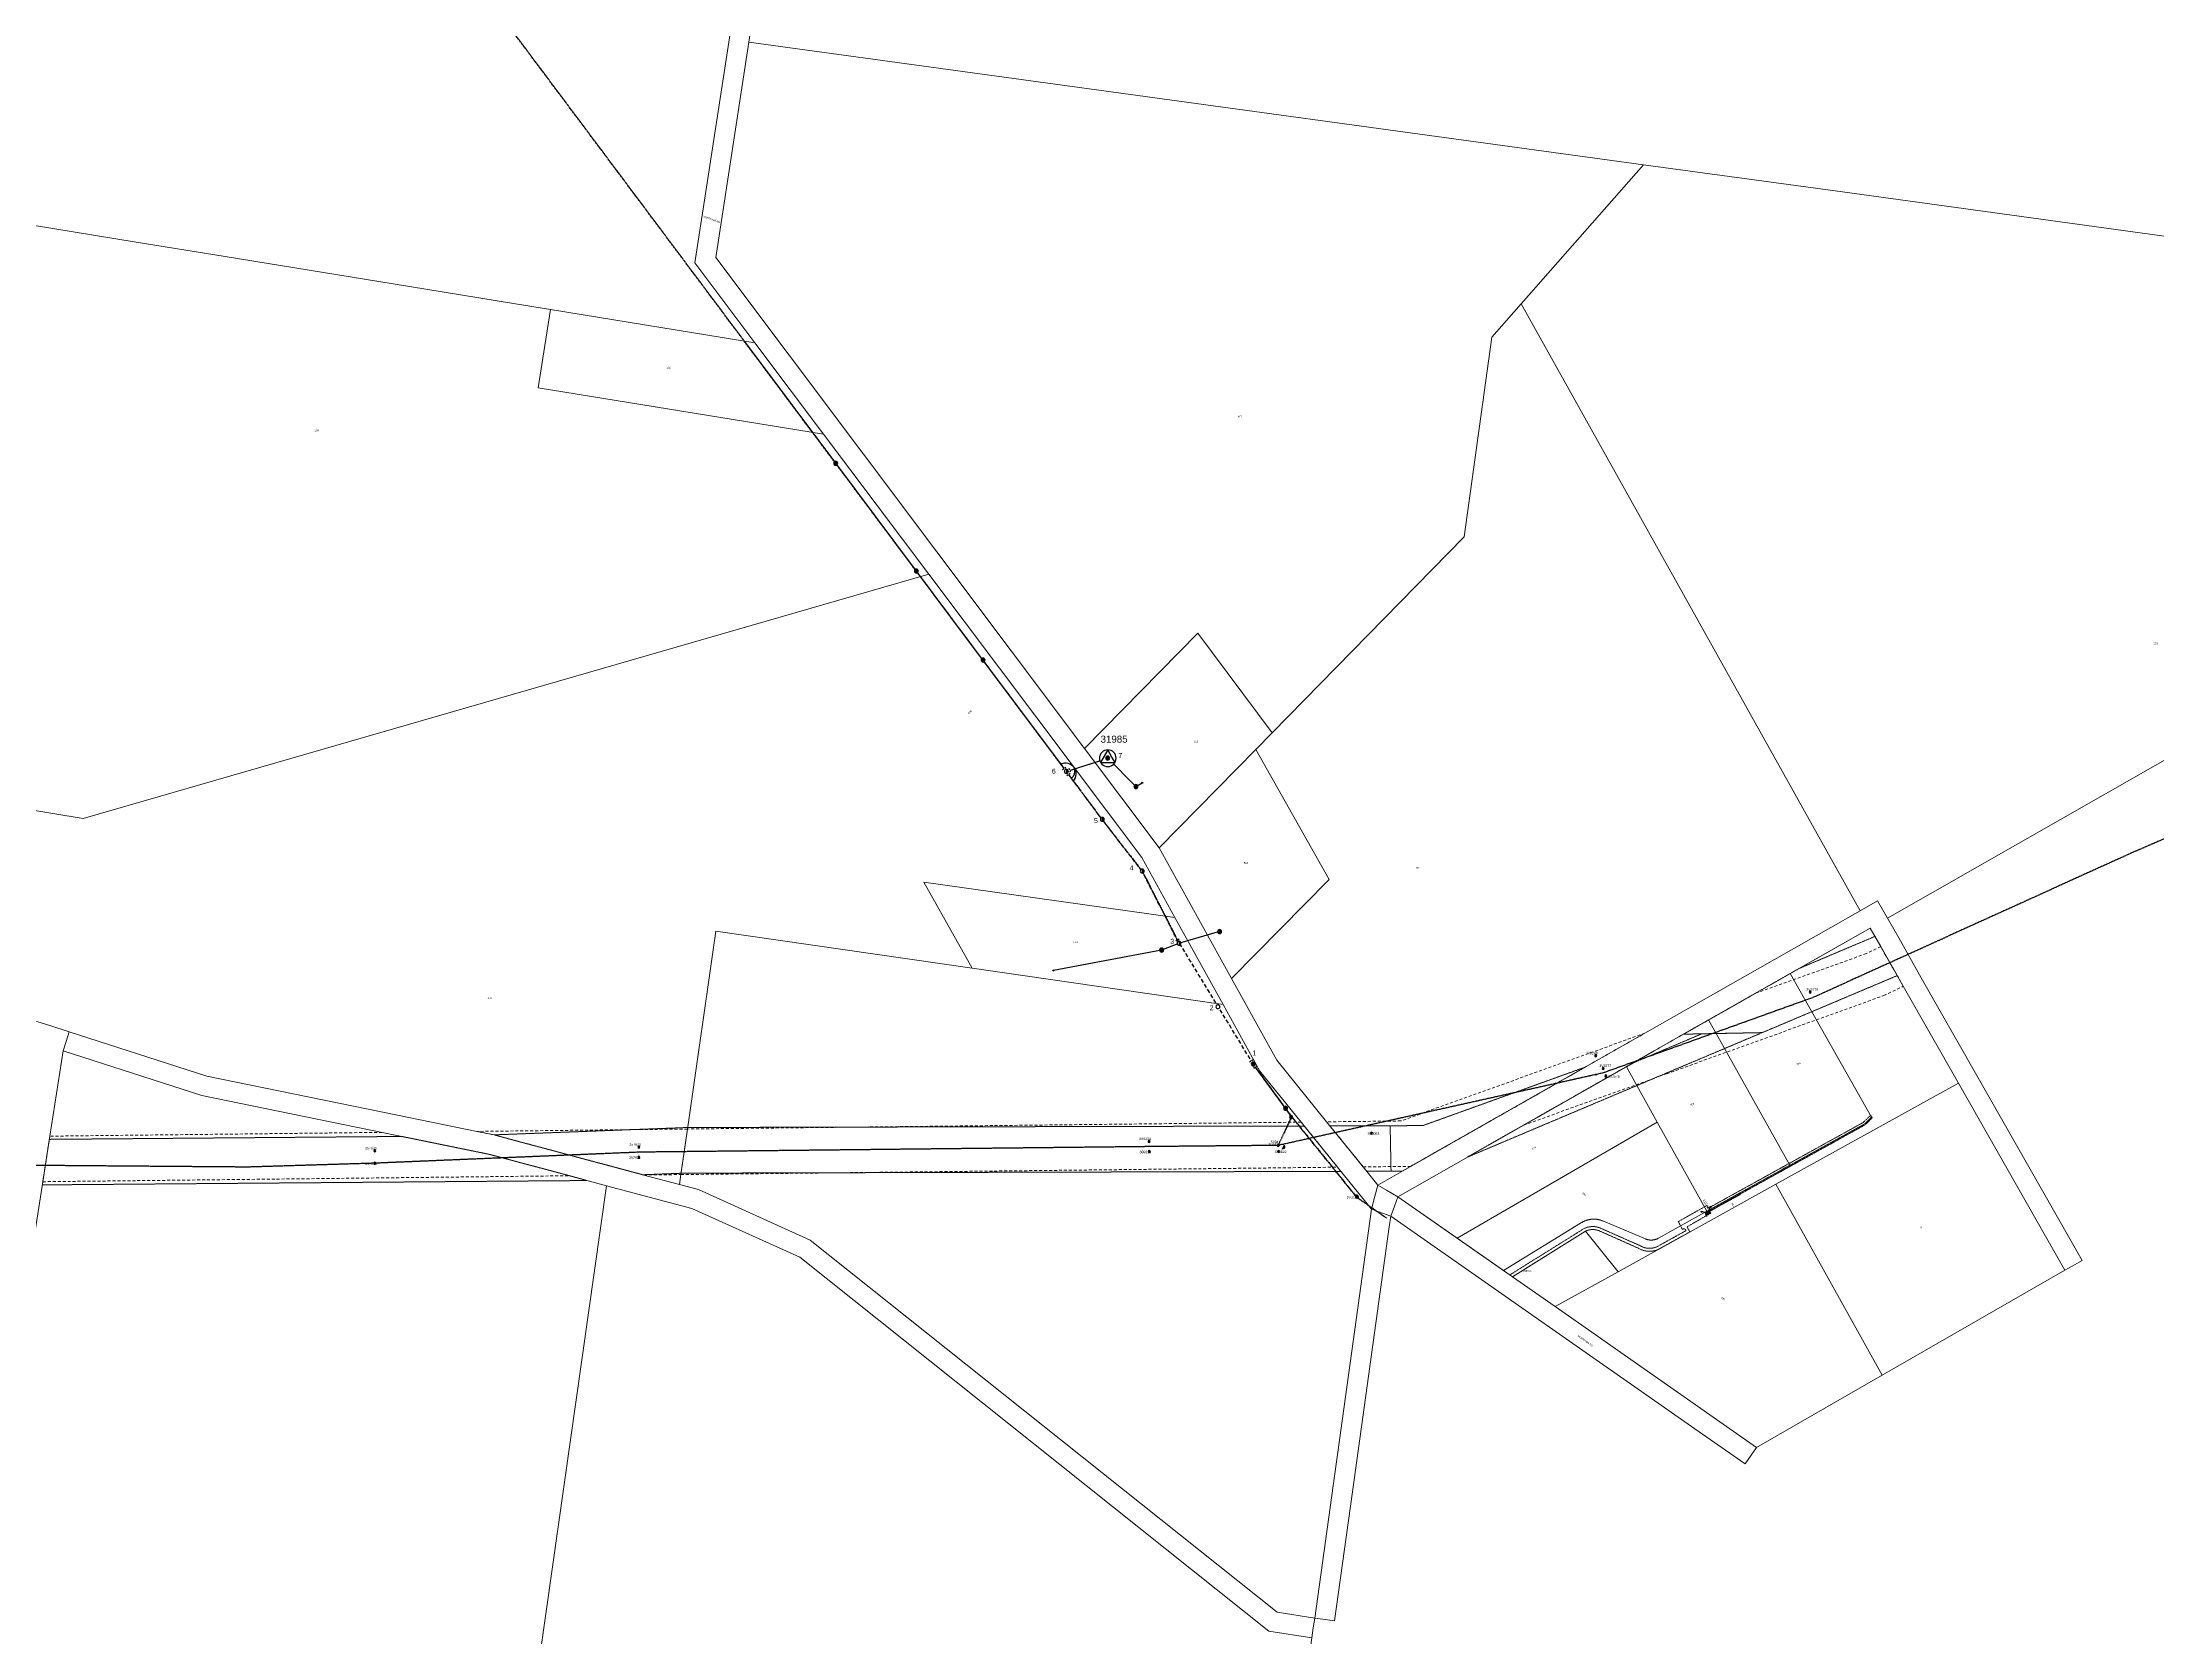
# Model space of a CAD drawing. Header units: metres. Extents: x 235893 to 241880, y 6157186 to 6160066.
# Drawn here: x 237545 to 239671, y 6157524 to 6159128 of the extents above; entities that cross this region are included whole.
import ezdxf
from ezdxf.enums import TextEntityAlignment as Align

# ---------------------------------------------------------------- set-up
doc = ezdxf.new("R2010")
doc.units = ezdxf.units.M
for name, pattern in [('Cable Exist OH', [1, 1, 0]), ('Cable Exist UG', [8.2, 4, -1.2, 1.8, -1.2]), ('Cable New OH', [6, 4, -2]), ('Dash', [5, 3, -2]), ('HIDDEN', [0.375, 0.25, -0.125]), ('HIDDEN2', [0.1875, 0.125, -0.0625])]:
    doc.linetypes.add(name, pattern=pattern)
doc.layers.get('0').update_dxf_attribs({"color": 6})
for name, color, linetype in [('_User_HV_Exist', 7, 'Continuous'), ('_User_NEW', 2, 'Continuous'), ('Equip_HV_EXT', 7, 'Continuous'), ('Equip_LV_NEW', 2, 'Continuous'), ('Equip_SP_HV_EXT', 7, 'Continuous'), ('Mains_HV_EXT', 7, 'Continuous'), ('Mains_HV_NEW', 2, 'Continuous'), ('Mains_HV_New_A33', 2, 'Continuous'), ('Mains_HV_New_A41', 2, 'Continuous'), ('Mains_HV_NEW_Hardwired', 2, 'Continuous'), ('Mains_LV_EXT', 7, 'Continuous'), ('Mains_LV_MOD', 3, 'Continuous'), ('Mains_LV_NEW', 2, 'Continuous'), ('Mains_LV_NEW_Hardwired', 2, 'Continuous'), ('OH_Details_SP_MISC', 7, 'Continuous'), ('Services_SP_EXT', 7, 'Continuous'), ('Sub_SP_TR_HV_LV_EXT', 7, 'Continuous'), ('SupportsOH_SP_TR_HV_LV_SL_EXT', 7, 'Continuous'), ('SupportsOH_SP_TR_HV_LV_SL_NEW', 2, 'Continuous'), ('SupportsUG_SP_LV_EXT', 7, 'Continuous')]:
    doc.layers.add(name, color=color, linetype=linetype)
for name, color, linetype, lineweight in [('Cadastre Easements_SP_EXT', 9, 'Continuous', 5), ('Cadastre Land Parcels_SP_EXT', 9, 'Continuous', 5), ('Cadastre Other Property_SP_EXT', 9, 'HIDDEN', 5), ('Cadastre Roads_SP_EXT', 9, 'Continuous', 5)]:
    doc.layers.add(name, color=color, linetype=linetype, lineweight=lineweight)
doc.styles.add('iecARIAL', font='arial.ttf', dxfattribs={"height": 2})
doc.styles.add('POLE_LABEL', font='arial.ttf')
doc.styles.get("Standard").update_dxf_attribs({"font": 'arial.ttf'})
doc.linetypes.add('Cable 1A', pattern='A,7,-3,["/",Standard,S=1.5,R=0,X=-1.8,Y=-0.7],-0.001', length=10.001)
doc.linetypes.add('Cable E UG', pattern='A,6,-0.5,["E",Standard,S=1.7,R=0,X=0.5,Y=-1],-2.9', length=9.4)

# ---------------------------------------------------------------- blocks, each defined once
blk = doc.blocks.new('SUB_POLE_EXT')
blk.add_wipeout([(0, 4.2), (0.4, 4.2), (0.8, 4.1), (1.2, 4), (1.6, 3.9), (2, 3.7), (2.3, 3.5), (2.7, 3.3), (3, 3), (3.3, 2.7), (3.5, 2.3), (3.8, 1.9), (3.9, 1.6), (4, 1.2), (4.2, 0.6), (4.2, 0), (4.2, -0.6), (4.1, -1.1), (3.9, -1.6), (3.6, -2.2), (3.2, -2.7), (3, -3), (2.7, -3.3), (2.4, -3.5), (2, -3.7), (1.6, -3.9), (1.3, -4), (0.8, -4.1), (0.4, -4.2), (0, -4.2), (-0.4, -4.2), (-0.8, -4.1), (-1.2, -4), (-1.6, -3.9), (-2, -3.7), (-2.4, -3.5), (-2.7, -3.3), (-3, -3), (-3.2, -2.7), (-3.5, -2.3), (-3.7, -2), (-3.9, -1.6), (-4, -1.2), (-4.2, -0.8), (-4.2, -0.1), (-4.2, 0.4), (-4.1, 0.8), (-4, 1.3), (-3.9, 1.6), (-3.7, 2), (-3.5, 2.4), (-3.3, 2.7), (-3, 3), (-2.7, 3.3), (-2.3, 3.5), (-2, 3.7), (-1.6, 3.9), (-1.2, 4), (-0.8, 4.2), (-0.4, 4.2)])
blk.add_line((2.2, 0.5), (2.2, 0.5, 0))
blk.add_lwpolyline([(-4.2, 0, 1), (4.2, 0, 1)], format="xyb", close=True)
blk.add_lwpolyline([(2.1, 0.5), (0, 4.2), (-3.7, -2.1), (3.7, -2.1)], close=True)
for tag, height, flags, p in [('STREET_CODE', 0.2, 9, (1.5, 0)), ('ASSET_NUM', 3.5, 8, (2, 2)), ('CONSTRUCTED_VOLTAGE', 0.2, 9, (1.5, -0.2)), ('NO_PHASES', 0.2, 9, (1.5, -0.4)), ('OPERATING_VOLTAGE', 0.2, 9, (1.5, -0.6)), ('OPERATED_BY', 0.2, 9, (1.5, -0.8)), ('MAINTAINED_BY', 0.2, 9, (1.5, -1)), ('ORIENTATION', 0.2, 9, (1.5, -1.2)), ('OWNED_BY', 0.2, 9, (1.5, -1.4)), ('SECONDARY_VOLTAGE', 0.2, 9, (1.5, -1.6)), ('STATE', 0.2, 9, (1.5, -1.8)), ('SUBSTATION_TYPE', 0.2, 9, (1.5, -2)), ('USAGE', 0.2, 9, (1.5, -2.2)), ('LEGEND', 0.2, 9, (1.5, -2.4)), ('LOCATION', 0.2, 9, (1.5, -2.6)), ('STREETNAME', 0.2, 9, (1.5, -2.8)), ('SUBURB', 0.2, 9, (1.5, -3)), ('NOTES', 0.2, 9, (1.5, -3.2)), ('Z', 0.2, 1, (1.5, -3.4))]:
    blk.add_attdef(tag, text='', height=height, dxfattribs=dict(flags=flags)).set_placement(p, align=Align.MIDDLE_LEFT)
blk = doc.blocks.new('PILLAR_EXT')
blk.add_hatch(color=256).paths.add_polyline_path([(-2.475, 0.99), (-2.475, -0.99), (2.475, -0.99), (2.475, 0.99)])
blk.add_lwpolyline([(-2.475, -0.99), (2.475, -0.99), (2.475, 0.99), (-2.475, 0.99)], close=True)
for tag, p, flags in [('OWNED_BY', (0, -0.2), 9), ('STATE', (0, -0.4), 9), ('SUPPORT_TYPE', (0, -0.6), 9), ('STREETNAME', (0, -1.8), 9), ('SUBURB', (0, -2), 1), ('USAGE', (0, -0.8), 9), ('LEGEND', (0, -1), 9), ('LOCATION', (0, -1.2), 9), ('NOTES', (0, -1.4), 9), ('PARENT', (0, -1.6), 9)]:
    blk.add_attdef(tag, p, '', height=0.2, dxfattribs=dict(flags=flags))
at = {"style": 'iecARIAL', "flags": 8}
blk.add_attdef('ASSET_NUM', (1.5, 3.5), '', height=2.5, dxfattribs=at)
blk = doc.blocks.new('CCP_EXT')
blk.add_wipeout([(0, 0.6), (0.6, 0), (0, -0.6), (-0.6, 0)])
blk.add_lwpolyline([(-0.6, 0), (0, 0.6), (0.6, 0), (0, -0.6), (-0.6, 0)])
at = {"flags": 1}
blk.add_attdef('Z', (0, 0), '', height=0.2, dxfattribs=at)
at = {"flags": 9}
for tag, p in [('CCP_TYPE', (0, 0)), ('CONSTRUCTED_VOLTAGE', (0, -0.2)), ('NO_PHASES', (0, -0.4)), ('OPERATING_VOLTAGE', (0, -0.6)), ('ORIENTATION', (0, -0.8)), ('OWNED_BY', (0, -1)), ('USAGE', (0, -1.2)), ('LEGEND', (0, -1.4)), ('LIFE_SUPPORT', (0, -1.6)), ('STATE', (0, -1.8)), ('NOTES', (0, -2))]:
    blk.add_attdef(tag, text='', height=0.2, dxfattribs=at).set_placement(p, align=Align.MIDDLE_LEFT)
blk = doc.blocks.new('POLE_EXT')
blk.add_hatch(color=256).paths.add_polyline_path([(-1, 0, 1), (1, 0, 1)])
blk.add_lwpolyline([(-1, 0, 1), (1, 0, 1)], format="xyb", close=True)
for tag, height, flags, p in [('pNumber', 2.5, 8, (-17.8, 2.1)), ('OWNED_BY', 0.2, 9, (1.4, -0.4)), ('PARENT', 0.2, 9, (1.4, -0.6)), ('SPECIAL_USE', 0.2, 9, (1.4, -0.8)), ('STATE', 0.2, 9, (1.4, -1)), ('USAGE', 0.2, 9, (1.4, -1.2)), ('cLV', 0.2, 9, (1.4, -1.4)), ('hDepth', 0.2, 9, (1.4, -1.6)), ('hDia', 0.2, 9, (1.4, -1.8)), ('cHV', 0.2, 9, (1.4, -2)), ('LBRACKET', 0.2, 9, (1.4, -2.2)), ('LExisting', 0.2, 9, (1.4, -2.4)), ('LANTNUMBER', 0.2, 9, (1.4, -2.6)), ('LOther', 0.2, 9, (1.4, -2.8)), ('LRemove', 0.2, 9, (1.4, -3)), ('LEGEND', 0.2, 9, (1.4, -3.2)), ('cLinedev', 0.2, 9, (1.4, -3.4)), ('LOCATION', 0.2, 9, (1.4, -3.6)), ('pExisting', 0.2, 9, (1.4, -3.8)), ('PFNUMBER', 0.2, 9, (1.4, -4)), ('NEWPFNUMBER', 0.2, 9, (1.4, -4.2)), ('pFooting', 0.2, 9, (1.4, -4.4)), ('pNew', 0.2, 9, (1.4, -4.6)), ('pRelocate', 0.2, 9, (1.4, -5)), ('pRemove', 0.2, 9, (1.4, -5.2)), ('pReplace', 0.2, 9, (1.4, -5.4)), ('pStay', 0.2, 9, (1.4, -5.6)), ('pType', 0.2, 9, (1.4, -5.8)), ('cspan', 0.2, 9, (1.4, -6)), ('STREETNAME', 0.2, 9, (1.4, -6.2)), ('SUBURB', 0.2, 9, (1.4, -6.4)), ('NOTES', 0.2, 9, (1.4, -6.6)), ('MAINTAINED_BY', 0.2, 9, (1.4, -6.8)), ('OPERATED_BY', 0.2, 9, (1.4, -7))]:
    blk.add_attdef(tag, text='', height=height, dxfattribs=dict(flags=flags)).set_placement(p, align=Align.MIDDLE_LEFT)
at = {"style": 'POLE_LABEL'}
for tag, height, flags, p in [('STRUCTURE_PLANT_NUMBER', 0.2, 9, (1.4, 0)), ('ASSET_NUM', 2.5, 8, (2, 2)), ('STREET_CODE', 0.2, 9, (1.4, -0.2))]:
    blk.add_attdef(tag, text='', height=height, dxfattribs=dict(at, flags=flags)).set_placement(p, align=Align.MIDDLE_LEFT)
at = {"flags": 1}
blk.add_attdef('Z', (1.4, -7.3), '', height=0.2, dxfattribs=at)
blk = doc.blocks.new('HV_USL_CLOSED_EXT')
blk.add_line((2.4, 5.5), (-2.4, 5.5))
blk.add_lwpolyline([(1.4, 5.5, 0.414214), (0, 6.9, 0.414214), (-1.4, 5.5)], format="xyb")
for tag, height, flags, p in [('STREET_CODE', 0.2, 9, (1.5, 0)), ('ASSET_NUM', 2.5, 8, (2, 2)), ('ACTUAL_STATUS', 0.2, 9, (1.5, -0.2)), ('CONSTRUCTED_VOLTAGE', 0.2, 9, (1.5, -0.4)), ('NO_PHASES', 0.2, 9, (1.5, -0.6)), ('OPERATING_VOLTAGE', 0.2, 9, (1.5, -0.8)), ('ORIENTATION', 0.2, 9, (1.5, -1)), ('OWNED_BY', 0.2, 9, (1.5, -1.2)), ('OPERATED_BY', 0.2, 9, (1.5, -1.4)), ('MAINTAINED_BY', 0.2, 9, (1.5, -1.6)), ('STATE', 0.2, 9, (1.5, -1.8)), ('SWITCH_TYPE', 0.2, 9, (1.5, -2)), ('USAGE', 0.2, 9, (1.5, -2.2)), ('LEGEND', 0.2, 9, (1.5, -2.4)), ('LOCATION', 0.2, 9, (1.5, -2.6)), ('STREETNAME', 0.2, 9, (1.5, -2.8)), ('SUBURB', 0.2, 9, (1.5, -3)), ('NOTES', 0.2, 9, (1.5, -3.2)), ('LABEL_ALIGNMENT', 0.2, 9, (1.5, -3.4)), ('Z', 0.2, 1, (1.5, -3.6))]:
    blk.add_attdef(tag, text='', height=height, dxfattribs=dict(flags=flags)).set_placement(p, align=Align.MIDDLE_LEFT)
blk = doc.blocks.new('End Shackle_EXT')
blk.add_wipeout([(0, 0.3), (1.8, 0.3), (1.8, -0.3), (0, -0.3)])
blk.add_line((1.8, -1), (1.8, 1))
at = {"flags": 1}
blk.add_attdef('Z', (0, 0), '', height=0.2, dxfattribs=at)
at = {"flags": 9}
for tag, p in [('CONNECTOR_TYPE', (0, 0)), ('CONSTRUCTED_VOLTAGE', (0, -0.2)), ('NO_PHASES', (0, -0.4)), ('OPERATING_VOLTAGE', (0, -0.6)), ('ORIENTATION', (0, -0.8)), ('OWNED_BY', (0, -1)), ('STATE', (0, -1.2)), ('USAGE', (0, -1.4)), ('NOTES', (0, -1.6))]:
    blk.add_attdef(tag, text='', height=0.2, dxfattribs=at).set_placement(p, align=Align.MIDDLE_LEFT)
blk = doc.blocks.new('CONNECTOR_NODE_EXT')
h = blk.add_hatch(color=256)
edge = h.paths.add_edge_path()
edge.add_arc((0, 0), 0.5, 0, 360)
blk.add_circle((0, 0), 0.5)
at = {"flags": 1}
blk.add_attdef('Z', (0, 0), '', height=0.2, dxfattribs=at)
at = {"flags": 9}
for tag, p in [('CONNECTOR_TYPE', (0, 0)), ('CONSTRUCTED_VOLTAGE', (0, -0.2)), ('NO_PHASES', (0, -0.4)), ('OPERATING_VOLTAGE', (0, -0.6)), ('ORIENTATION', (0, -0.8)), ('SUBTYPE', (0, -1)), ('USAGE', (0, -1.2)), ('NOTES', (0, -1.4))]:
    blk.add_attdef(tag, text='', height=0.2, dxfattribs=at).set_placement(p, align=Align.MIDDLE_LEFT)
blk = doc.blocks.new('POLE_REPLACE_NEW')
for tag, flags, p in [('OPERATED_BY', 9, (1.5, -6.6)), ('MAINTAINED_BY', 9, (1.5, -6.8)), ('Z', 1, (1.5, -7))]:
    blk.add_attdef(tag, text='', height=0.2, dxfattribs=dict(flags=flags)).set_placement(p, align=Align.MIDDLE_LEFT)
blk.add_wipeout([(0, 1), (-0.1, 1), (-0.2, 1), (-0.4, 0.9), (-0.5, 0.9), (-0.6, 0.8), (-0.7, 0.7), (-0.8, 0.6), (-0.8, 0.5), (-0.9, 0.4), (-1, 0.3), (-1, 0.2), (-1, 0.1), (-1, -0.1), (-1, -0.2), (-1, -0.3), (-0.9, -0.4), (-0.8, -0.5), (-0.8, -0.6), (-0.7, -0.7), (-0.6, -0.8), (-0.5, -0.9), (-0.4, -0.9), (-0.2, -1), (-0.1, -1), (0, -1), (0.1, -1), (0.2, -1), (0.4, -0.9), (0.5, -0.9), (0.6, -0.8), (0.7, -0.7), (0.8, -0.6), (0.8, -0.5), (0.9, -0.4), (1, -0.3), (1, -0.2), (1, -0.1), (1, 0.1), (1, 0.2), (1, 0.3), (0.9, 0.4), (0.8, 0.5), (0.8, 0.6), (0.7, 0.7), (0.6, 0.8), (0.5, 0.9), (0.4, 0.9), (0.2, 1), (0.1, 1)])
h = blk.add_hatch(color=256)
edge = h.paths.add_edge_path()
edge.add_arc((0, 0), 1, 270, 450)
edge.add_line((0, 1), (0, -1))
blk.add_lwpolyline([(0, 1), (0, -1)])
at = {"lineweight": -3}
blk.add_arc((0, 0), 1, 90, 270, dxfattribs=at)
blk.add_arc((0, 0), 1, 270, 90)
at = {"style": 'POLE_LABEL', "flags": 9}
blk.add_attdef('STRUCTURE_PLANT_NUMBER', text='', height=0.2, dxfattribs=at).set_placement((1.5, 0.2), align=Align.MIDDLE_LEFT)
for tag, height, flags, p in [('STREET_CODE', 0.2, 9, (1.5, 0)), ('ASSET_NUM', 2.5, 8, (2, 2)), ('OWNED_BY', 0.2, 9, (1.5, -0.2)), ('PARENT', 0.2, 9, (1.5, -0.4)), ('SPECIAL_USE', 0.2, 9, (1.5, -0.6)), ('STATE', 0.2, 9, (1.5, -0.8)), ('USAGE', 0.2, 9, (1.5, -1)), ('cLV', 0.2, 9, (1.5, -1.2)), ('hDepth', 0.2, 9, (1.5, -1.4)), ('hDia', 0.2, 9, (1.5, -1.6)), ('cHV', 0.2, 9, (1.5, -1.8)), ('LBRACKET', 0.2, 9, (1.5, -2)), ('LExisting', 0.2, 9, (1.5, -2.2)), ('LANTNUMBER', 0.2, 9, (1.5, -2.4)), ('LOther', 0.2, 9, (1.5, -2.6)), ('LRemove', 0.2, 9, (1.5, -2.8)), ('LEGEND', 0.2, 9, (1.5, -3)), ('cLinedev', 0.2, 9, (1.5, -3.2)), ('pExisting', 0.2, 9, (1.5, -3.4)), ('PFNUMBER', 0.2, 9, (1.5, -3.6)), ('NEWPFNUMBER', 0.2, 9, (1.5, -3.8)), ('pFooting', 0.2, 9, (1.5, -4)), ('pNew', 0.2, 9, (1.5, -4.2)), ('pNumber', 0.2, 9, (1.5, -4.4)), ('pRelocate', 0.2, 9, (1.5, -4.6)), ('pRemove', 0.2, 9, (1.5, -4.8)), ('pReplace', 0.2, 9, (1.5, -5)), ('pStay', 0.2, 9, (1.5, -5.2)), ('pType', 0.2, 9, (1.5, -5.4)), ('cspan', 0.2, 9, (1.5, -5.6)), ('SUBURB', 0.2, 9, (1.5, -5.8)), ('STREETNAME', 0.2, 9, (1.5, -6)), ('LOCATION', 0.2, 9, (1.5, -6.2)), ('NOTES', 0.2, 9, (1.5, -6.4))]:
    blk.add_attdef(tag, text='', height=height, dxfattribs=dict(flags=flags)).set_placement(p, align=Align.MIDDLE_LEFT)
blk = doc.blocks.new('POLE_NEW')
at = {"flags": 9}
for tag, p in [('NOTES', (1.1, -6.6)), ('OPERATED_BY', (1.1, -6.9)), ('MAINTAINED_BY', (1.1, -7.2))]:
    blk.add_attdef(tag, text='', height=0.2, dxfattribs=at).set_placement(p, align=Align.MIDDLE_LEFT)
at = {"flags": 1}
blk.add_attdef('Z', (1.1, -7.6), '', height=0.2, dxfattribs=at)
blk.add_wipeout([(0.1, 1), (-0.1, 1), (-0.2, 1), (-0.3, 1), (-0.4, 0.9), (-0.5, 0.8), (-0.6, 0.8), (-0.7, 0.7), (-0.8, 0.6), (-0.9, 0.5), (-0.9, 0.4), (-1, 0.3), (-1, 0.1), (-1, 0), (-1, -0.1), (-1, -0.2), (-0.9, -0.4), (-0.9, -0.5), (-0.8, -0.6), (-0.7, -0.7), (-0.6, -0.8), (-0.5, -0.8), (-0.4, -0.9), (-0.3, -0.9), (-0.2, -1), (-0.1, -1), (0.1, -1), (0.2, -1), (0.3, -1), (0.4, -0.9), (0.5, -0.8), (0.6, -0.8), (0.7, -0.7), (0.8, -0.6), (0.9, -0.5), (0.9, -0.4), (1, -0.3), (1, -0.1), (1, 0), (1, 0.1), (1, 0.2), (0.9, 0.4), (0.9, 0.5), (0.8, 0.6), (0.7, 0.7), (0.6, 0.8), (0.5, 0.8), (0.4, 0.9), (0.3, 0.9), (0.2, 1)])
at = {"lineweight": -3}
blk.add_lwpolyline([(-1, 0, 1), (1, 0, 1)], format="xyb", close=True, dxfattribs=at)
for tag, height, flags, p in [('pNumber', 2.5, 8, (-17.8, 2.1)), ('OWNED_BY', 0.2, 9, (1.1, -0.4)), ('PARENT', 0.2, 9, (1.1, -0.6)), ('SPECIAL_USE', 0.2, 9, (1.1, -0.8)), ('STATE', 0.2, 9, (1.1, -1)), ('USAGE', 0.2, 9, (1.1, -1.2)), ('cLV', 0.2, 9, (1.1, -1.4)), ('hDepth', 0.2, 9, (1.1, -1.6)), ('hDia', 0.2, 9, (1.1, -1.8)), ('cHV', 0.2, 9, (1.1, -2)), ('LBRACKET', 0.2, 9, (1.1, -2.2)), ('LExisting', 0.2, 9, (1.1, -2.4)), ('LANTNUMBER', 0.2, 9, (1.1, -2.6)), ('LOther', 0.2, 9, (1.1, -2.8)), ('LRemove', 0.2, 9, (1.1, -3)), ('LEGEND', 0.2, 9, (1.1, -3.2)), ('cLinedev', 0.2, 9, (1.1, -3.4)), ('pExisting', 0.2, 9, (1.1, -3.6)), ('PFNUMBER', 0.2, 9, (1.1, -3.8)), ('NEWPFNUMBER', 0.2, 9, (1.1, -4)), ('pFooting', 0.2, 9, (1.1, -4.2)), ('pNew', 0.2, 9, (1.1, -4.4)), ('pRelocate', 0.2, 9, (1.1, -4.8)), ('pRemove', 0.2, 9, (1.1, -5)), ('pReplace', 0.2, 9, (1.1, -5.2)), ('pStay', 0.2, 9, (1.1, -5.4)), ('pType', 0.2, 9, (1.1, -5.6)), ('cspan', 0.2, 9, (1.1, -5.8)), ('SUBURB', 0.2, 9, (1.1, -6)), ('STREETNAME', 0.2, 9, (1.1, -6.2)), ('LOCATION', 0.2, 9, (1.1, -6.4))]:
    blk.add_attdef(tag, text='', height=height, dxfattribs=dict(flags=flags)).set_placement(p, align=Align.MIDDLE_LEFT)
at = {"style": 'POLE_LABEL'}
for tag, height, flags, p in [('STRUCTURE_PLANT_NUMBER', 0.2, 9, (1.1, 0.1)), ('ASSET_NUM', 2.5, 8, (2, 2)), ('STREET_CODE', 0.2, 9, (1.1, -0.2))]:
    blk.add_attdef(tag, text='', height=height, dxfattribs=dict(at, flags=flags)).set_placement(p, align=Align.MIDDLE_LEFT)
blk = doc.blocks.new('End Shackle_NEW')
blk.add_line((1, 1.8), (-1, 1.8))
at = {"flags": 1}
blk.add_attdef('Z', (0, 0), '', height=0.2, dxfattribs=at)
at = {"flags": 9}
for tag, p in [('CONNECTOR_TYPE', (0, 0)), ('CONSTRUCTED_VOLTAGE', (0, -0.2)), ('NO_PHASES', (0, -0.4)), ('OPERATING_VOLTAGE', (0, -0.6)), ('ORIENTATION', (0, -0.8)), ('OWNED_BY', (0, -1)), ('STATE', (0, -1.2)), ('USAGE', (0, -1.4)), ('NOTES', (0, -1.6)), ('MAINTAINED_BY', (0, -1.8)), ('OPERATED_BY', (0, -2))]:
    blk.add_attdef(tag, text='', height=0.2, dxfattribs=at).set_placement(p, align=Align.MIDDLE_LEFT)
blk.add_wipeout([(-0.3, 0), (-0.3, 1.8), (0.3, 1.8), (0.3, 0)])
blk = doc.blocks.new('BOND POINT')
blk.add_hatch(color=256).paths.add_polyline_path([(-1, 0, 1), (1, 0, 1)])
blk.add_lwpolyline([(-1, 0, 1), (1, 0, 1)], format="xyb", close=True)

msp = doc.modelspace()

# ---------------------------------------------------------------- linework, layer by layer
at = {"layer": '_User_HV_Exist', "color": 7, "linetype": 'Cable Exist OH'}
msp.add_lwpolyline([(238800.5, 6158048.3), (238767.7, 6158093.4), (238761.9, 6158101.1)], dxfattribs=at)
at = {"layer": 'Cadastre Easements_SP_EXT', "linetype": 'Dash'}
for points in [[(239177.2, 6158091.3), (239395.5, 6158169.9), (239415.1, 6158179.3), (239392.4, 6158219.1), (239377.8, 6158212.1), (239266.2, 6158172), (239164.7, 6158114.3), (239033.7, 6158039.7), (239177.2, 6158091.3)], [(239155.4, 6158132.1), (238910.2, 6158043.9), (238835.7, 6158043), (238872.3, 6157997.7), (238920.1, 6157998.2), (239155.4, 6158132.1)], [(237994.4, 6158010.3), (237886.6, 6158032.4), (237552.8, 6158028.6), (237545.7, 6157982.8), (238075.1, 6157988.8), (237994.4, 6158010.3)], [(238810.1, 6158042.7), (238193.5, 6158035.8), (237981.8, 6158033.4), (237999.1, 6158029.9), (238149.7, 6157989.5), (238186.8, 6157990), (238846.7, 6157997.4), (238810.1, 6158042.7)]]:
    msp.add_lwpolyline(points, close=True, dxfattribs=at)
at = {"layer": 'Cadastre Land Parcels_SP_EXT', "linetype": 'Continuous'}
for points in [[(239154.2, 6159005.2), (238255.2, 6159128.3), (238221.8, 6158911.8), (238592.5, 6158418.3), (238706.2, 6158534.4), (238780.9, 6158434.1), (238973.7, 6158631.1), (239001.7, 6158831.8), (239031.1, 6158865.2), (239154.2, 6159005.2)], [(239906.3, 6158444.4), (239840.2, 6158628.7), (239815.7, 6158650.4), (239701.8, 6158930.1), (239346.5, 6158978.8), (239154.2, 6159005.2), (239031.1, 6158865.2), (239371.9, 6158255.2), (239389.3, 6158265.2), (239399.2, 6158247.7), (239704, 6158421.7), (239792.2, 6158410.5), (239817.2, 6158407.3), (239875.9, 6158399.8), (239877.9, 6158399.6), (239905.9, 6158396), (239906, 6158400.2), (239914.5, 6158414.8), (239916.1, 6158417.4), (239906.3, 6158444.4)], [(237729, 6158912.8), (237637.4, 6158927.7), (237353, 6158974.1), (237326.6, 6158588.4), (237395.1, 6158379.3), (237586.3, 6158348.1), (238435.9, 6158593.4), (238330.1, 6158734.2), (238043.6, 6158780.8), (238055.7, 6158859.6), (238035.1, 6158863), (237897.9, 6158885.3), (237729, 6158912.8)], [(238330.1, 6158734.2), (238261, 6158826.1), (238055.7, 6158859.6), (238043.6, 6158780.8), (238330.1, 6158734.2)], [(238435.9, 6158593.4), (237586.3, 6158348.1), (237395.1, 6158379.3), (237470.5, 6158148.7), (237518.2, 6158145.2), (237540.6, 6158143.6), (237552.9, 6158139.7), (237572.3, 6158133.4), (237710.6, 6158088.9), (237902, 6158049.8), (237981.8, 6158033.4), (237999.1, 6158029.9), (238149.7, 6157989.5), (238185.5, 6157980), (238186.8, 6157990), (238193.5, 6158035.8), (238222.1, 6158234.6), (238479.4, 6158197.4), (238430.9, 6158284.1), (238683.3, 6158248.4), (238649.9, 6158308.6), (238435.9, 6158593.4)], [(238780.9, 6158434.1), (238706.2, 6158534.4), (238592.5, 6158418.3), (238667.5, 6158318.4), (238764.5, 6158417.4), (238780.9, 6158434.1)], [(238740.2, 6158187.1), (238838.1, 6158286.6), (238764.5, 6158417.4), (238667.5, 6158318.4), (238740.2, 6158187.1)], [(238731.7, 6158160.8), (238683.3, 6158248.4), (238430.9, 6158284.1), (238479.4, 6158197.4), (238731.7, 6158160.8)], [(239249.1, 6157959.2), (239287.1, 6157980.3), (239470.4, 6158082), (239415.1, 6158179.3), (239392.4, 6158219.1), (239381.8, 6158237.8), (239301.5, 6158192.1), (239383.3, 6158047.8), (239376.8, 6158041.4), (239301.2, 6157999.4), (239217.8, 6157953.1), (239169.2, 6157926.1), (239168.9, 6157926), (239168.6, 6157925.8), (239168.3, 6157925.6), (239168, 6157925.5), (239167.7, 6157925.4), (239167.3, 6157925.2), (239167, 6157925.1), (239166.7, 6157925), (239166.4, 6157924.9), (239166, 6157924.8), (239165.7, 6157924.7), (239165.4, 6157924.6), (239165, 6157924.5), (239164.7, 6157924.5), (239164.3, 6157924.4), (239164, 6157924.3), (239163.7, 6157924.3), (239163.3, 6157924.3), (239163, 6157924.2), (239162.6, 6157924.2), (239162.3, 6157924.2), (239161.9, 6157924.2), (239161.6, 6157924.2), (239161.2, 6157924.2), (239160.9, 6157924.2), (239160.5, 6157924.2), (239160.2, 6157924.3), (239159.9, 6157924.3), (239159.5, 6157924.4), (239159.2, 6157924.4), (239158.8, 6157924.5), (239158.5, 6157924.5), (239158.2, 6157924.6), (239157.8, 6157924.7), (239157.5, 6157924.8), (239157.2, 6157924.9), (239156.8, 6157925), (239156.5, 6157925.1), (239156.2, 6157925.2), (239155.9, 6157925.4), (239113.8, 6157943.2), (239113.4, 6157943.3), (239113, 6157943.5), (239112.6, 6157943.6), (239112.2, 6157943.8), (239111.8, 6157943.9), (239111.3, 6157944.1), (239110.9, 6157944.2), (239110.5, 6157944.3), (239110.1, 6157944.4), (239109.6, 6157944.5), (239109.2, 6157944.6), (239108.8, 6157944.7), (239108.3, 6157944.8), (239107.9, 6157944.8), (239107.4, 6157944.9), (239107, 6157945), (239106.5, 6157945), (239106.1, 6157945), (239105.7, 6157945.1), (239105.2, 6157945.1), (239104.8, 6157945.1), (239104.3, 6157945.1), (239103.9, 6157945.1), (239103.4, 6157945.1), (239103, 6157945.1), (239102.5, 6157945.1), (239102.1, 6157945.1), (239101.6, 6157945), (239101.2, 6157945), (239100.7, 6157944.9), (239100.3, 6157944.9), (239099.8, 6157944.8), (239099.4, 6157944.7), (239099, 6157944.6), (239098.5, 6157944.5), (239098.1, 6157944.4), (239097.7, 6157944.3), (239097.3, 6157944.2), (239096.8, 6157944.1), (239096.4, 6157943.9), (239096, 6157943.8), (239095.6, 6157943.6), (239095.2, 6157943.5), (239094.8, 6157943.3), (239094.4, 6157943.1), (239094, 6157942.9), (239093.6, 6157942.7), (239093.2, 6157942.5), (239092.8, 6157942.3), (239092.4, 6157942.1), (239092, 6157941.9), (239091.6, 6157941.7), (239091.2, 6157941.5), (239090.9, 6157941.2), (239013.4, 6157893.4), (239022.3, 6157887.2), (239095.8, 6157933.1), (239128.6, 6157892.3), (239249.1, 6157959.2)], [(239376.8, 6158041.4), (239383.3, 6158047.8), (239301.5, 6158192.1), (239266.2, 6158172), (239219.4, 6158145.4), (239301.2, 6157999.4), (239376.8, 6158041.4)], [(239301.2, 6157999.4), (239219.4, 6158145.4), (239164.7, 6158114.3), (239136.9, 6158098.4), (239167.7, 6158042.7), (239217.8, 6157953.1), (239301.2, 6157999.4)], [(238112.1, 6157978.8), (238075.1, 6157988.8), (237994.4, 6158010.3), (237886.6, 6158032.4), (237705.6, 6158069.4), (237566.2, 6158114.3), (237552.8, 6158028.6), (237545.7, 6157982.8), (237524.9, 6157849.7), (237505, 6157852.8), (237449.5, 6157450.4), (237539.4, 6157436.7), (237529.1, 6157361.6), (237833.3, 6157318.7), (238015.1, 6157293), (238112.1, 6157978.8)], [(239167.7, 6158042.7), (239136.9, 6158098.4), (239033.7, 6158039.7), (238907.2, 6157967.7), (238966.7, 6157926.1), (239167.7, 6158042.7)], [(239577.5, 6157893.8), (239470.4, 6158082), (239287.1, 6157980.3), (239393.8, 6157788.2), (239577.5, 6157893.8)], [(239217.8, 6157953.1), (239167.7, 6158042.7), (238966.7, 6157926.1), (239013.4, 6157893.4), (239090.9, 6157941.2), (239091.2, 6157941.5), (239091.6, 6157941.7), (239092, 6157941.9), (239092.4, 6157942.1), (239092.8, 6157942.3), (239093.2, 6157942.5), (239093.6, 6157942.7), (239094, 6157942.9), (239094.4, 6157943.1), (239094.8, 6157943.3), (239095.2, 6157943.5), (239095.6, 6157943.6), (239096, 6157943.8), (239096.4, 6157943.9), (239096.8, 6157944.1), (239097.3, 6157944.2), (239097.7, 6157944.3), (239098.1, 6157944.4), (239098.5, 6157944.5), (239099, 6157944.6), (239099.4, 6157944.7), (239099.8, 6157944.8), (239100.3, 6157944.9), (239100.7, 6157944.9), (239101.2, 6157945), (239101.6, 6157945), (239102.1, 6157945.1), (239102.5, 6157945.1), (239103, 6157945.1), (239103.4, 6157945.1), (239103.9, 6157945.1), (239104.3, 6157945.1), (239104.8, 6157945.1), (239105.2, 6157945.1), (239105.7, 6157945.1), (239106.1, 6157945), (239106.5, 6157945), (239107, 6157945), (239107.4, 6157944.9), (239107.9, 6157944.8), (239108.3, 6157944.8), (239108.8, 6157944.7), (239109.2, 6157944.6), (239109.6, 6157944.5), (239110.1, 6157944.4), (239110.5, 6157944.3), (239110.9, 6157944.2), (239111.3, 6157944.1), (239111.8, 6157943.9), (239112.2, 6157943.8), (239112.6, 6157943.6), (239113, 6157943.5), (239113.4, 6157943.3), (239113.8, 6157943.2), (239155.9, 6157925.4), (239156.2, 6157925.2), (239156.5, 6157925.1), (239156.8, 6157925), (239157.2, 6157924.9), (239157.5, 6157924.8), (239157.8, 6157924.7), (239158.2, 6157924.6), (239158.5, 6157924.5), (239158.8, 6157924.5), (239159.2, 6157924.4), (239159.5, 6157924.4), (239159.9, 6157924.3), (239160.2, 6157924.3), (239160.5, 6157924.2), (239160.9, 6157924.2), (239161.2, 6157924.2), (239161.6, 6157924.2), (239161.9, 6157924.2), (239162.3, 6157924.2), (239162.6, 6157924.2), (239163, 6157924.2), (239163.3, 6157924.3), (239163.7, 6157924.3), (239164, 6157924.3), (239164.3, 6157924.4), (239164.7, 6157924.5), (239165, 6157924.5), (239165.4, 6157924.6), (239165.7, 6157924.7), (239166, 6157924.8), (239166.4, 6157924.9), (239166.7, 6157925), (239167, 6157925.1), (239167.3, 6157925.2), (239167.7, 6157925.4), (239168, 6157925.5), (239168.3, 6157925.6), (239168.6, 6157925.8), (239168.9, 6157926), (239169.2, 6157926.1), (239217.8, 6157953.1)], [(238820.9, 6157524.4), (238777.7, 6157530.9), (238306.2, 6157906.8), (238197.9, 6157955.9), (238112.1, 6157978.8), (238015.1, 6157293), (238130.5, 6157276.7), (238774, 6157186.1), (238820.9, 6157524.4)], [(239393.8, 6157788.2), (239287.1, 6157980.3), (239249.1, 6157959.2), (239128.6, 6157892.3), (239065.3, 6157857.2), (239267.5, 6157715.7), (239393.8, 6157788.2)]]:
    msp.add_lwpolyline(points, close=True, dxfattribs=at)
at = {"layer": 'Cadastre Other Property_SP_EXT', "linetype": 'HIDDEN2'}
for points in [[(239194.3, 6158131.1), (239273.4, 6158132.7), (239409, 6158190), (239386.6, 6158229.4), (239310.5, 6158197.2), (239194.3, 6158131.1)], [(238976.8, 6158007.4), (239273.4, 6158132.7), (239212.7, 6158131.5), (239143.5, 6158102.2), (238976.8, 6158007.4)], [(238900.4, 6157993.3), (238911.6, 6157993.4), (239095.3, 6158097.9), (238932.3, 6158039.2), (238899.5, 6158039.1), (238900.4, 6157993.3)], [(237999.1, 6158029.9), (238148.6, 6157989.8), (238187, 6157991.3), (238188.1, 6157998.9), (238193.7, 6158037.3), (237999.1, 6158029.9)], [(238813.2, 6158038.8), (238193.7, 6158037.3), (238187, 6157991.4), (238850.1, 6157993.2), (238813.2, 6158038.8)], [(238900.4, 6157993.3), (238899.5, 6158039.1), (238839, 6158038.9), (238875.8, 6157993.3), (238900.4, 6157993.3)], [(237552.3, 6158025.4), (237545.2, 6157979.6), (238092.7, 6157984), (238072.9, 6157989.4), (237994.4, 6158010.3), (237906.6, 6158028.3), (237552.3, 6158025.4)]]:
    msp.add_lwpolyline(points, close=True, dxfattribs=at)
at = {"layer": 'Cadastre Roads_SP_EXT', "linetype": 'Continuous'}
msp.add_lwpolyline([(238900.1, 6157948.2), (238891.9, 6157951.2), (238880.7, 6157955.2), (238823.7, 6157544.2), (238831.9, 6157543), (238843.6, 6157541.3), (238861.5, 6157670.9), (238898.5, 6157937.5), (238900.1, 6157948.2)], close=True, dxfattribs=at)
at = {"layer": 'Mains_HV_EXT', "color": 7, "linetype": 'Cable Exist OH'}
msp.add_lwpolyline([(238574.2, 6158395.2), (238342.4, 6158705), (237848.2, 6159366.2)], dxfattribs=at)
at = {"layer": 'Mains_HV_EXT', "linetype": 'Cable Exist OH'}
for points in [[(241880.2, 6159254.4), (241084.2, 6158923.6), (240675.8, 6158752.9), (240370.2, 6158621.1), (239882.7, 6158416.4), (239644.2, 6158313.2), (239325, 6158168.2), (239114.5, 6158092.5), (239106.1, 6158090.5)], [(239106.1, 6158090.5), (238787, 6158019.3)], [(238800.5, 6158048.3), (238787, 6158019.3)], [(238800.5, 6158048.3), (238865.7, 6157967.4)], [(238787, 6158019.3), (238658.3, 6158018.1), (238145.8, 6158012.5), (237879.4, 6158001.4), (237751.3, 6157997.5), (237343.4, 6158000.7), (237027.2, 6157995.3), (236890.6, 6157992.9), (236586.1, 6157991.9), (236314, 6157987.8), (236068, 6157982.9), (235893.1, 6157979.8)], [(238865.7, 6157967.4), (238895.8, 6157946.4)]]:
    msp.add_lwpolyline(points, dxfattribs=at)
at = {"layer": 'Mains_HV_EXT', "linetype": 'Continuous'}
for points in [[(238799.3, 6158049.9, 0.571543), (238799.6, 6158046.4)], [(238799.6, 6158046.4, 0.286306), (238801.7, 6158046.7)], [(238867.3, 6157966.3, 0.857), (238864.4, 6157969)]]:
    msp.add_lwpolyline(points, format="xyb", dxfattribs=at)
at = {"layer": 'Mains_HV_EXT', "linetype": 'Cable E UG'}
msp.add_lwpolyline([(239233.8, 6157960.5), (239251.4, 6157970.4)], dxfattribs=at)
at = {"layer": 'Mains_HV_New_A33', "linetype": 'Cable 1A'}
msp.add_lwpolyline([(238574.2, 6158395.2), (238615.7, 6158408.6)], dxfattribs=at)
at = {"layer": 'Mains_HV_NEW_Hardwired', "color": 7, "linetype": 'Continuous'}
msp.add_arc((238573.1, 6158392.6), 10.9, 319.5518, 113.8432, dxfattribs=at).dxf.unprotected_set("ltscale", 0)
at = {"layer": 'Mains_LV_EXT', "color": 7, "linetype": 'Cable Exist OH'}
msp.add_lwpolyline([(238574.2, 6158395.2), (238615.8, 6158408.5)], dxfattribs=at)
at = {"layer": 'Mains_LV_EXT', "linetype": 'Cable Exist OH'}
msp.add_lwpolyline([(238613.9, 6158407.9), (238615.8, 6158408.5)], dxfattribs=at)
at = {"layer": 'Mains_LV_NEW_Hardwired', "color": 7, "linetype": 'Continuous'}
msp.add_arc((238574.2, 6158395.2), 8.55, 306.4788, 17.7528, dxfattribs=at).dxf.unprotected_set("ltscale", 0)
at = {"layer": 'OH_Details_SP_MISC', "color": 7, "linetype": 'Continuous', "flags": 128}
for points in [[(238342.4, 6158705), (238250.6, 6158827.8)], [(238574.2, 6158395.2), (238458.2, 6158550.2), (238423.5, 6158596.6), (238342.4, 6158705)], [(238615.9, 6158408.5), (238615.9, 6158408.5), (238644.1, 6158380.1), (238650.4, 6158383.8)]]:
    msp.add_lwpolyline(points, dxfattribs=at)

# ---------------------------------------------------------------- block references
at = {"layer": 'Equip_HV_EXT'}
msp.add_blockref('CONNECTOR_NODE_EXT', (239106.1, 6158090.5), dxfattribs=at)
at = {"layer": 'Equip_SP_HV_EXT'}
ref = msp.add_blockref('HV_USL_CLOSED_EXT', (238787.3, 6158020.1), dxfattribs=dict(at, rotation=244.4181410935984))
ref.add_attrib('ASSET_NUM', '50941', dxfattribs={"layer": '0', "height": 2.5}).set_placement((238789.3, 6158020.8), align=Align.BOTTOM_RIGHT)
at = {"layer": 'Mains_HV_NEW_Hardwired', "color": 7, "linetype": 'Continuous', "xscale": 0.3, "yscale": 0.3, "zscale": 0.3}
for p in [(238568.7, 6158402.6), (238582.6, 6158397.9), (238581.4, 6158385.5)]:
    msp.add_blockref('BOND POINT', p, dxfattribs=at).dxf.unprotected_set("ltscale", 0)
at = {"layer": 'Mains_LV_NEW_Hardwired', "color": 7, "linetype": 'Continuous', "xscale": 0.3, "yscale": 0.3, "zscale": 0.3}
for p in [(238582.4, 6158397.8), (238579.3, 6158388.3)]:
    msp.add_blockref('BOND POINT', p, dxfattribs=at).dxf.unprotected_set("ltscale", 0)
at = {"layer": 'SupportsOH_SP_TR_HV_LV_SL_EXT', "xscale": 2, "yscale": 2, "zscale": 2}
for p in [(238342.4, 6158705), (238423.5, 6158596.6), (238490.5, 6158507.2), (238728.1, 6158234.2), (238669.9, 6158215.7), (238794.4, 6158056.6)]:
    msp.add_blockref('POLE_EXT', p, dxfattribs=at)
at = {"layer": 'SupportsOH_SP_TR_HV_LV_SL_EXT'}
ref = msp.add_blockref('POLE_EXT', (239321.6, 6158173.3), dxfattribs=at)
ref.add_attrib('ASSET_NUM', '3VJ579', dxfattribs={"layer": '0', "height": 2.5, "style": 'POLE_LABEL'}).set_placement((239323.6, 6158174), align=Align.BOTTOM_CENTER)
ref = msp.add_blockref('POLE_EXT', (239106, 6158109.5), dxfattribs=at)
ref.add_attrib('ASSET_NUM', '200248', dxfattribs={"layer": '0', "height": 2.5, "style": 'POLE_LABEL'}).set_placement((239108, 6158110.2), align=Align.BOTTOM_RIGHT)
ref = msp.add_blockref('POLE_EXT', (239113.6, 6158096.7), dxfattribs=at)
ref.add_attrib('ASSET_NUM', '3VJ577', dxfattribs={"layer": '0', "height": 2.5, "style": 'POLE_LABEL'}).set_placement((239115.6, 6158097.4), align=Align.BOTTOM_CENTER)
ref = msp.add_blockref('POLE_EXT', (239116.3, 6158089.1), dxfattribs=at)
ref.add_attrib('ASSET_NUM', '3VJ578', dxfattribs={"layer": '0', "height": 2.5, "style": 'POLE_LABEL'}).set_placement((239118.3, 6158089.9), align=Align.TOP_LEFT)
msp.add_blockref('POLE_EXT', (238800.5, 6158048.3), dxfattribs=at)
ref = msp.add_blockref('POLE_EXT', (238880.7, 6158031.7), dxfattribs=at)
ref.add_attrib('ASSET_NUM', '3VJ063', dxfattribs={"layer": '0', "height": 2.5, "style": 'POLE_LABEL'}).set_placement((238882.7, 6158032.4), align=Align.TOP_CENTER)
ref = msp.add_blockref('POLE_EXT', (237879.3, 6158013.8), dxfattribs=at)
ref.add_attrib('ASSET_NUM', '257635', dxfattribs={"layer": '0', "height": 2.5, "style": 'POLE_LABEL'}).set_placement((237881.3, 6158014.6), align=Align.BOTTOM_RIGHT)
ref = msp.add_blockref('POLE_EXT', (238144.6, 6158007.5), dxfattribs=at)
ref.add_attrib('ASSET_NUM', '257621', dxfattribs={"layer": '0', "height": 2.5, "style": 'POLE_LABEL'}).set_placement((238146.6, 6158008.3), align=Align.TOP_RIGHT)
ref = msp.add_blockref('POLE_EXT', (238144.7, 6158017.5), dxfattribs=at)
ref.add_attrib('ASSET_NUM', '257620', dxfattribs={"layer": '0', "height": 2.5, "style": 'POLE_LABEL'}).set_placement((238146.7, 6158018.3), align=Align.BOTTOM_RIGHT)
ref = msp.add_blockref('POLE_EXT', (238657.2, 6158023.2), dxfattribs=at)
ref.add_attrib('ASSET_NUM', '889324', dxfattribs={"layer": '0', "height": 2.5, "style": 'POLE_LABEL'}).set_placement((238659.2, 6158023.9), align=Align.BOTTOM_RIGHT)
ref = msp.add_blockref('POLE_EXT', (238657.4, 6158013.2), dxfattribs=at)
ref.add_attrib('ASSET_NUM', '889323', dxfattribs={"layer": '0', "height": 2.5, "style": 'POLE_LABEL'}).set_placement((238659.4, 6158013.9), align=Align.TOP_RIGHT)
ref = msp.add_blockref('POLE_EXT', (238787, 6158019.3), dxfattribs=at)
ref.add_attrib('ASSET_NUM', '3VJ621', dxfattribs={"layer": '0', "height": 2.5, "style": 'POLE_LABEL'}).set_placement((238789, 6158020.1), align=Align.MIDDLE_RIGHT)
ref = msp.add_blockref('POLE_EXT', (238787.4, 6158013.3), dxfattribs=at)
ref.add_attrib('ASSET_NUM', '3VJ622', dxfattribs={"layer": '0', "height": 2.5, "style": 'POLE_LABEL'}).set_placement((238789.4, 6158014.1), align=Align.TOP_CENTER)
ref = msp.add_blockref('POLE_EXT', (237879.4, 6158001.4), dxfattribs=at)
ref.add_attrib('ASSET_NUM', '257636', dxfattribs={"layer": '0', "height": 2.5, "style": 'POLE_LABEL'}).set_placement((237881.4, 6158002.1), align=Align.TOP_RIGHT)
ref = msp.add_blockref('POLE_EXT', (238865.7, 6157967.4), dxfattribs=at)
ref.add_attrib('ASSET_NUM', '3VJ050', dxfattribs={"layer": '0', "height": 2.5, "style": 'POLE_LABEL'}).set_placement((238867.7, 6157968.1), align=Align.TOP_RIGHT)
at = {"layer": 'SupportsUG_SP_LV_EXT'}
ref = msp.add_blockref('PILLAR_EXT', (239218.8, 6157951.3), dxfattribs=dict(at, rotation=29.42597332603033))
ref.add_attrib('ASSET_NUM', '112433', dxfattribs={"layer": '0', "height": 2.5, "rotation": 299.426, "style": 'iecARIAL'}).set_placement((239220.3, 6157954.8), align=Align.MIDDLE_RIGHT)

# ---------------------------------------------------------------- texts
at = {"layer": 'Cadastre Land Parcels_SP_EXT'}
for s, p in [('460', (238172.6, 6158800.2)), ('487', (238746.4, 6158751.1)), ('250', (237818.8, 6158737.2)), ('281', (239666.6, 6158523.1)), ('521', (238702.3, 6158424.5)), ('535', (238752.6, 6158302.3)), ('561', (238925.6, 6158297.4)), ('534', (238581.3, 6158222.7)), ('250', (237992.7, 6158166.8)), ('3', (239432.2, 6157936.1))]:
    msp.add_text(s, height=1.8, dxfattribs=at).set_placement(p)
for s, rotation, p in [('585', 23.7266, (239308.1, 6158099.7)), ('583', 23.7259, (239201.3, 6158058.9)), ('579', 23.7356, (239042.4, 6158014.9)), ('581', 328.4763, (239092.3, 6157970.5)), ('587', 302.7853, (239241.9, 6157960.8)), ('591', 328.4782, (239231.9, 6157865.5))]:
    msp.add_text(s, height=1.8, rotation=rotation, dxfattribs=at).set_placement(p)
at = {"layer": 'Cadastre Other Property_SP_EXT'}
msp.add_text('084033', height=1.8, dxfattribs=at).set_placement((239033, 6157892.4))
at = {"layer": 'Cadastre Roads_SP_EXT'}
for rotation, p in [(339.8394, (238209, 6158952.5)), (325.0251, (239087.8, 6157827.2))]:
    msp.add_text('MURRIMBA RD', height=1.8, rotation=rotation, dxfattribs=at).set_placement(p)
at = {"layer": 'Mains_LV_EXT'}
for s, rotation, p in [('E99', 45.8768, (238476.5, 6158452.8)), ('T84', 29.426, (239294.4, 6157994.7))]:
    msp.add_text(s, height=1.8, rotation=rotation, dxfattribs=at).set_placement(p)

# ---------------------------------------------------------------- next in the draw order: block references
at = {"layer": 'Mains_HV_NEW', "color": 7, "linetype": 'Cable Exist UG', "xscale": 2, "yscale": 2, "zscale": 2, "rotation": 211.3890514983824}
msp.add_blockref('End Shackle_NEW', (238762, 6158101.5), dxfattribs=at).dxf.unprotected_set("ltscale", 0)
at = {"layer": 'Services_SP_EXT'}
for p, rotation in [((238650.4, 6158383.8), 15.26114017916285), ((239212.6, 6157952.6), 347.4259728820182)]:
    msp.add_blockref('CCP_EXT', p, dxfattribs=dict(at, rotation=rotation))

# ---------------------------------------------------------------- next in the draw order: linework, layer by layer
at = {"layer": '_User_HV_Exist', "color": 7, "linetype": 'Cable Exist OH'}
msp.add_lwpolyline([(238761.9, 6158101.1), (238761.9, 6158101.1)], dxfattribs=at)
at = {"layer": 'Cadastre Land Parcels_SP_EXT', "linetype": 'Continuous'}
for points in [[(238920.1, 6157998.2), (239155.4, 6158132.1), (239371.9, 6158255.2), (239031.1, 6158865.2), (239001.7, 6158831.8), (238973.7, 6158631.1), (238780.9, 6158434.1), (238764.5, 6158417.4), (238838.1, 6158286.6), (238740.2, 6158187.1), (238785.8, 6158104.9), (238835.7, 6158043), (238872.3, 6157997.7), (238887, 6157979.4), (238920.1, 6157998.2)], [(238823.7, 6157544.2), (238880.7, 6157955.2), (238846.7, 6157997.4), (238810.1, 6158042.7), (238768.6, 6158094.1), (238731.7, 6158160.8), (238479.4, 6158197.4), (238222.1, 6158234.6), (238193.5, 6158035.8), (238186.8, 6157990), (238185.5, 6157980), (238204.7, 6157974.9), (238316.7, 6157924.1), (238786.1, 6157550.1), (238823.7, 6157544.2)]]:
    msp.add_lwpolyline(points, close=True, dxfattribs=at)
at = {"layer": 'Cadastre Roads_SP_EXT', "linetype": 'Continuous'}
msp.add_lwpolyline([(237981.8, 6158033.4), (237902, 6158049.8), (237710.6, 6158088.9), (237572.3, 6158133.4), (237569.2, 6158123.6), (237566.2, 6158114.3), (237705.6, 6158069.4), (237886.6, 6158032.4), (237994.4, 6158010.3), (238075.1, 6157988.8), (238112.1, 6157978.8), (238197.9, 6157955.9), (238306.2, 6157906.8), (238777.7, 6157530.9), (238820.9, 6157524.4), (238822.3, 6157534.3), (238823.7, 6157544.2), (238786.1, 6157550.1), (238316.7, 6157924.1), (238204.7, 6157974.9), (238185.5, 6157980), (238149.7, 6157989.5), (237999.1, 6158029.9), (237981.8, 6158033.4)], close=True, dxfattribs=at)
at = {"layer": 'Mains_LV_MOD', "linetype": 'Cable Exist OH'}
msp.add_lwpolyline([(238865.7, 6157967.4), (238800.5, 6158048.3), (238794.4, 6158056.6), (238761.9, 6158101.1)], dxfattribs=at)
at = {"layer": 'OH_Details_SP_MISC', "color": 7, "linetype": 'Continuous', "flags": 128}
msp.add_lwpolyline([(238800.5, 6158048.3), (238767.7, 6158093.4), (238761.9, 6158101.1)], dxfattribs=at)

# ---------------------------------------------------------------- next in the draw order: block references
at = {"layer": 'Services_SP_EXT', "rotation": 251.4259731412851}
msp.add_blockref('CCP_EXT', (239221.4, 6157957.5), dxfattribs=at)
at = {"layer": 'SupportsOH_SP_TR_HV_LV_SL_EXT', "xscale": 2, "yscale": 2, "zscale": 2}
msp.add_blockref('POLE_EXT', (238644.1, 6158380.1), dxfattribs=at)

# ---------------------------------------------------------------- next in the draw order: linework, layer by layer
at = {"layer": 'Cadastre Other Property_SP_EXT', "linetype": 'HIDDEN2'}
msp.add_lwpolyline([(239022.3, 6157887.2), (239095.8, 6157933.1), (239095.8, 6157933.1, -0.218859), (239109.9, 6157933.3), (239109.9, 6157933.3), (239149.5, 6157915.7), (239149.5, 6157915.7, 0.268814), (239170.5, 6157915.6), (239170.5, 6157915.6), (239197.5, 6157930.6), (239200.7, 6157932.3), (239197.8, 6157937.4), (239221.7, 6157951.3), (239220.5, 6157953.4), (239377, 6158040.2), (239383.9, 6158046.8), (239382.3, 6158049.6), (239374.7, 6158042.3), (239219, 6157956.1), (239217.7, 6157958.9), (239189, 6157942.7), (239193.2, 6157934.8), (239195.2, 6157935.9), (239196.9, 6157933.7), (239169, 6157918.2), (239169, 6157918.2), (239169, 6157918.2, -0.268815), (239151, 6157918.3), (239151, 6157918.3), (239150.9, 6157918.4), (239111.1, 6157936), (239111.1, 6157936, 0.218857), (239094.5, 6157935.8), (239094.5, 6157935.8), (239094.3, 6157935.7), (239021.3, 6157890.1), (239019.8, 6157889), (239022.3, 6157887.2)], format="xyb", close=True, dxfattribs=at)
at = {"layer": 'Cadastre Roads_SP_EXT', "linetype": 'Continuous'}
for points in [[(239399.2, 6158247.7), (239389.3, 6158265.2), (239371.9, 6158255.2), (239155.4, 6158132.1), (238920.1, 6157998.2), (238887, 6157979.4), (238895.7, 6157974.4), (238907.2, 6157967.7), (239033.7, 6158039.7), (239164.7, 6158114.3), (239266.2, 6158172), (239381.8, 6158237.8), (239392.4, 6158219.1), (239415.1, 6158179.3), (239470.4, 6158082), (239577.5, 6157893.8), (239584.9, 6157898), (239594.7, 6157903.7), (239487.8, 6158091.9), (239433.2, 6158187.9), (239410.5, 6158227.9), (239399.2, 6158247.7)], [(239022.3, 6157887.2), (238907.2, 6157967.7), (238903.8, 6157958.3), (238900.1, 6157948.2), (239005.1, 6157874.7), (239106.6, 6157803.7), (239152.2, 6157771.8), (239205.6, 6157734.5), (239256.1, 6157699.2), (239262.2, 6157708), (239267.5, 6157715.7), (239065.3, 6157857.2), (239022.3, 6157887.2)]]:
    msp.add_lwpolyline(points, close=True, dxfattribs=at)
at = {"layer": 'Mains_HV_EXT', "linetype": 'Cable E UG'}
msp.add_lwpolyline([(239217.7, 6157948), (239218.3, 6157951.8), (239218.3, 6157951.8), (239232.5, 6157959.8), (239233.9, 6157960.6)], dxfattribs=at)
at = {"layer": 'Mains_LV_EXT', "linetype": 'Cable Exist UG'}
for points in [[(239218.8, 6157951.3), (239219.9, 6157953.4), (239373, 6158038.3), (239375.7, 6158039.9)], [(239217.8, 6157949.2), (239218.8, 6157951.4)]]:
    msp.add_lwpolyline(points, dxfattribs=at)
at = {"layer": 'Services_SP_EXT'}
for points in [[(239218.8, 6157951.3), (239212.6, 6157952.6)], [(239218.8, 6157951.3), (239221.4, 6157957.5)]]:
    msp.add_lwpolyline(points, dxfattribs=at)

# ---------------------------------------------------------------- next in the draw order: block references
at = {"layer": 'Services_SP_EXT', "rotation": 172.769170017036}
msp.add_blockref('CCP_EXT', (238561.1, 6158195.1), dxfattribs=at)

# ---------------------------------------------------------------- next in the draw order: texts
at = {"layer": 'Mains_HV_EXT'}
msp.add_text('LV Earthing', height=1.8, rotation=29.426, dxfattribs=at).set_placement((239229, 6157957.8))

# ---------------------------------------------------------------- next in the draw order: linework, layer by layer
at = {"layer": 'Cadastre Roads_SP_EXT', "linetype": 'Continuous'}
msp.add_lwpolyline([(237658.4, 6159721), (237517, 6159774.6), (237397.9, 6159873.1), (237156.4, 6160066.1), (237150.4, 6160050.4), (237144, 6160033.7), (237385.2, 6159857.5), (237396.4, 6159848.2), (237506.1, 6159757.4), (237506.7, 6159756.9), (237839.6, 6159630.6), (237992, 6159572.8), (238212.6, 6159489), (238274.1, 6159383.1), (238200.7, 6158906.5), (238200.7, 6158906.4), (238261, 6158826.1), (238330.1, 6158734.2), (238435.9, 6158593.4), (238649.9, 6158308.6), (238683.3, 6158248.4), (238731.7, 6158160.8), (238768.6, 6158094.1), (238810.1, 6158042.7), (238846.7, 6157997.4), (238880.7, 6157955.2), (238883.8, 6157967.1), (238887, 6157979.4), (238872.3, 6157997.7), (238835.7, 6158043), (238785.8, 6158104.9), (238740.2, 6158187.1), (238667.5, 6158318.4), (238592.5, 6158418.3), (238221.8, 6158911.8), (238255.2, 6159128.3), (238295.1, 6159387), (238226.4, 6159505.3), (237950.5, 6159610), (237658.4, 6159721)], close=True, dxfattribs=at)

# ---------------------------------------------------------------- next in the draw order: block references
at = {"layer": 'Mains_LV_EXT', "xscale": 2, "yscale": 2, "rotation": 122.3219146926377}
msp.add_blockref('End Shackle_EXT', (238687.7, 6158222.5), dxfattribs=at)
at = {"layer": 'Sub_SP_TR_HV_LV_EXT'}
ref = msp.add_blockref('SUB_POLE_EXT', (238615.8, 6158408.5), dxfattribs=dict(at, xscale=2, yscale=2, zscale=2))
ref.add_attrib('ASSET_NUM', '31985', dxfattribs={"layer": '0', "height": 7}).set_placement((238608.5, 6158422.1), align=Align.BOTTOM_LEFT)

# ---------------------------------------------------------------- next in the draw order: linework, layer by layer
at = {"layer": 'Mains_HV_New_A41', "color": 7, "linetype": 'Cable New OH'}
msp.add_lwpolyline([(238761.9, 6158101.1), (238684, 6158228.9), (238650.4, 6158295), (238610.2, 6158347), (238574.2, 6158395.2)], dxfattribs=at)
at = {"layer": 'Mains_LV_EXT', "color": 7, "linetype": 'Cable Exist OH'}
msp.add_lwpolyline([(238574.2, 6158395.2), (238610.1, 6158346.7), (238650.4, 6158295), (238687.5, 6158222.5)], dxfattribs=at)
at = {"layer": 'OH_Details_SP_MISC', "color": 7, "linetype": 'Continuous', "flags": 128}
msp.add_lwpolyline([(238728.1, 6158234.2), (238687.7, 6158222.5), (238669.9, 6158215.7), (238561.1, 6158195.1)], dxfattribs=at)

# ---------------------------------------------------------------- next in the draw order: block references
at = {"layer": 'SupportsOH_SP_TR_HV_LV_SL_EXT', "color": 7, "linetype": 'Cable Exist OH'}
ref = msp.add_blockref('POLE_EXT', (238615.7, 6158408.6), dxfattribs=dict(at, xscale=2, yscale=2, zscale=2))
ref.add_attrib('pNumber', '7', dxfattribs={"height": 5}).set_placement((238626.4, 6158411.3), align=Align.MIDDLE_LEFT)

# ---------------------------------------------------------------- next in the draw order: block references
at = {"layer": '_User_NEW', "color": 7, "linetype": 'Cable Exist OH', "xscale": 2, "yscale": 2, "zscale": 2, "rotation": 216.8926666920449}
msp.add_blockref('End Shackle_NEW', (238761.9, 6158101.1), dxfattribs=at).dxf.unprotected_set("ltscale", 0)
at = {"layer": 'Mains_HV_NEW', "color": 7, "linetype": 'Cable Exist OH', "xscale": 2, "yscale": 2, "zscale": 2, "rotation": 216.6686883484549}
msp.add_blockref('End Shackle_NEW', (238574.2, 6158395.2), dxfattribs=at).dxf.unprotected_set("ltscale", 0)
at = {"layer": 'SupportsOH_SP_TR_HV_LV_SL_NEW', "color": 7, "linetype": 'Cable Exist OH'}
ref = msp.add_blockref('POLE_REPLACE_NEW', (238610.3, 6158347), dxfattribs=dict(at, xscale=2, yscale=2, zscale=2))
ref.add_attrib('pNumber', '5', dxfattribs={"height": 5}).set_placement((238601.9, 6158345.9), align=Align.MIDDLE_LEFT)
ref = msp.add_blockref('POLE_REPLACE_NEW', (238650.4, 6158295), dxfattribs=dict(at, xscale=2, yscale=2, zscale=2))
ref.add_attrib('pNumber', '4', dxfattribs={"height": 5}).set_placement((238637.7, 6158298.2), align=Align.MIDDLE_LEFT)
ref = msp.add_blockref('POLE_REPLACE_NEW', (238687.5, 6158222.5), dxfattribs=dict(at, xscale=2, yscale=2, zscale=2))
ref.add_attrib('pNumber', '3', dxfattribs={"height": 5}).set_placement((238678.6, 6158224.5), align=Align.MIDDLE_LEFT)
ref = msp.add_blockref('POLE_NEW', (238726.4, 6158158.7), dxfattribs=dict(at, xscale=2, yscale=2, zscale=2))
ref.add_attrib('pNumber', '2', dxfattribs={"height": 5}).set_placement((238718.2, 6158157.7), align=Align.MIDDLE_LEFT)

# ---------------------------------------------------------------- next in the draw order: block references
at = {"layer": 'Equip_LV_NEW', "color": 7, "linetype": 'Cable Exist UG', "xscale": 2, "yscale": 2, "zscale": 2, "rotation": 216.1173332376821}
msp.add_blockref('End Shackle_NEW', (238761.9, 6158101.1), dxfattribs=at).dxf.unprotected_set("ltscale", 0)
at = {"layer": 'Mains_HV_NEW', "color": 7, "linetype": 'Cable Exist OH', "xscale": 2, "yscale": 2, "zscale": 2, "rotation": 287.7527613617913}
msp.add_blockref('End Shackle_NEW', (238574.2, 6158395.2), dxfattribs=at).dxf.unprotected_set("ltscale", 0)

# ---------------------------------------------------------------- next in the draw order: block references
at = {"layer": '_User_NEW', "color": 7, "linetype": 'Cable Exist UG', "xscale": 2, "yscale": 2, "zscale": 2, "rotation": 216.8926666920449}
msp.add_blockref('End Shackle_NEW', (238761.9, 6158101.1), dxfattribs=at).dxf.unprotected_set("ltscale", 0)
at = {"layer": 'Mains_HV_NEW', "color": 7, "linetype": 'Cable Exist OH', "xscale": 2, "yscale": 2, "zscale": 2, "rotation": 36.81019400174046}
msp.add_blockref('End Shackle_NEW', (238574.2, 6158395.2), dxfattribs=at).dxf.unprotected_set("ltscale", 0)

# ---------------------------------------------------------------- next in the draw order: block references
at = {"layer": '_User_NEW', "color": 7, "linetype": 'Cable Exist UG', "xscale": 2, "yscale": 2, "zscale": 2, "rotation": 216.8926666920449}
msp.add_blockref('End Shackle_NEW', (238761.9, 6158101.1), dxfattribs=at).dxf.unprotected_set("ltscale", 0)
at = {"layer": 'Mains_LV_NEW', "color": 7, "linetype": 'Cable Exist UG', "xscale": 2, "yscale": 2, "zscale": 2, "rotation": 287.7527613617913}
msp.add_blockref('End Shackle_NEW', (238574.2, 6158395.2), dxfattribs=at).dxf.unprotected_set("ltscale", 0)

# ---------------------------------------------------------------- next in the draw order: block references
at = {"layer": 'Mains_HV_NEW', "color": 7, "linetype": 'Cable Exist UG', "xscale": 2, "yscale": 2, "zscale": 2, "rotation": 31.38905149838241}
msp.add_blockref('End Shackle_NEW', (238761.9, 6158101.1), dxfattribs=at).dxf.unprotected_set("ltscale", 0)
at = {"layer": 'Mains_LV_NEW', "color": 7, "linetype": 'Cable Exist UG', "xscale": 2, "yscale": 2, "zscale": 2, "rotation": 216.4788102905308}
msp.add_blockref('End Shackle_NEW', (238574.2, 6158395.2), dxfattribs=at).dxf.unprotected_set("ltscale", 0)

# ---------------------------------------------------------------- next in the draw order: block references
at = {"layer": 'SupportsOH_SP_TR_HV_LV_SL_EXT', "color": 7, "linetype": 'Cable Exist OH'}
ref = msp.add_blockref('POLE_EXT', (238761.9, 6158101.1), dxfattribs=dict(at, xscale=2, yscale=2, zscale=2))
ref.add_attrib('pNumber', '1', dxfattribs={"height": 5}).set_placement((238761, 6158112.3), align=Align.MIDDLE_LEFT)
at = {"layer": 'SupportsOH_SP_TR_HV_LV_SL_NEW', "color": 7, "linetype": 'Cable Exist OH'}
ref = msp.add_blockref('POLE_REPLACE_NEW', (238574.2, 6158395.2), dxfattribs=dict(at, xscale=2, yscale=2, zscale=2))
ref.add_attrib('pNumber', '6', dxfattribs={"height": 5}).set_placement((238559.6, 6158395.5), align=Align.MIDDLE_LEFT)

doc.saveas('drawing.dxf')
